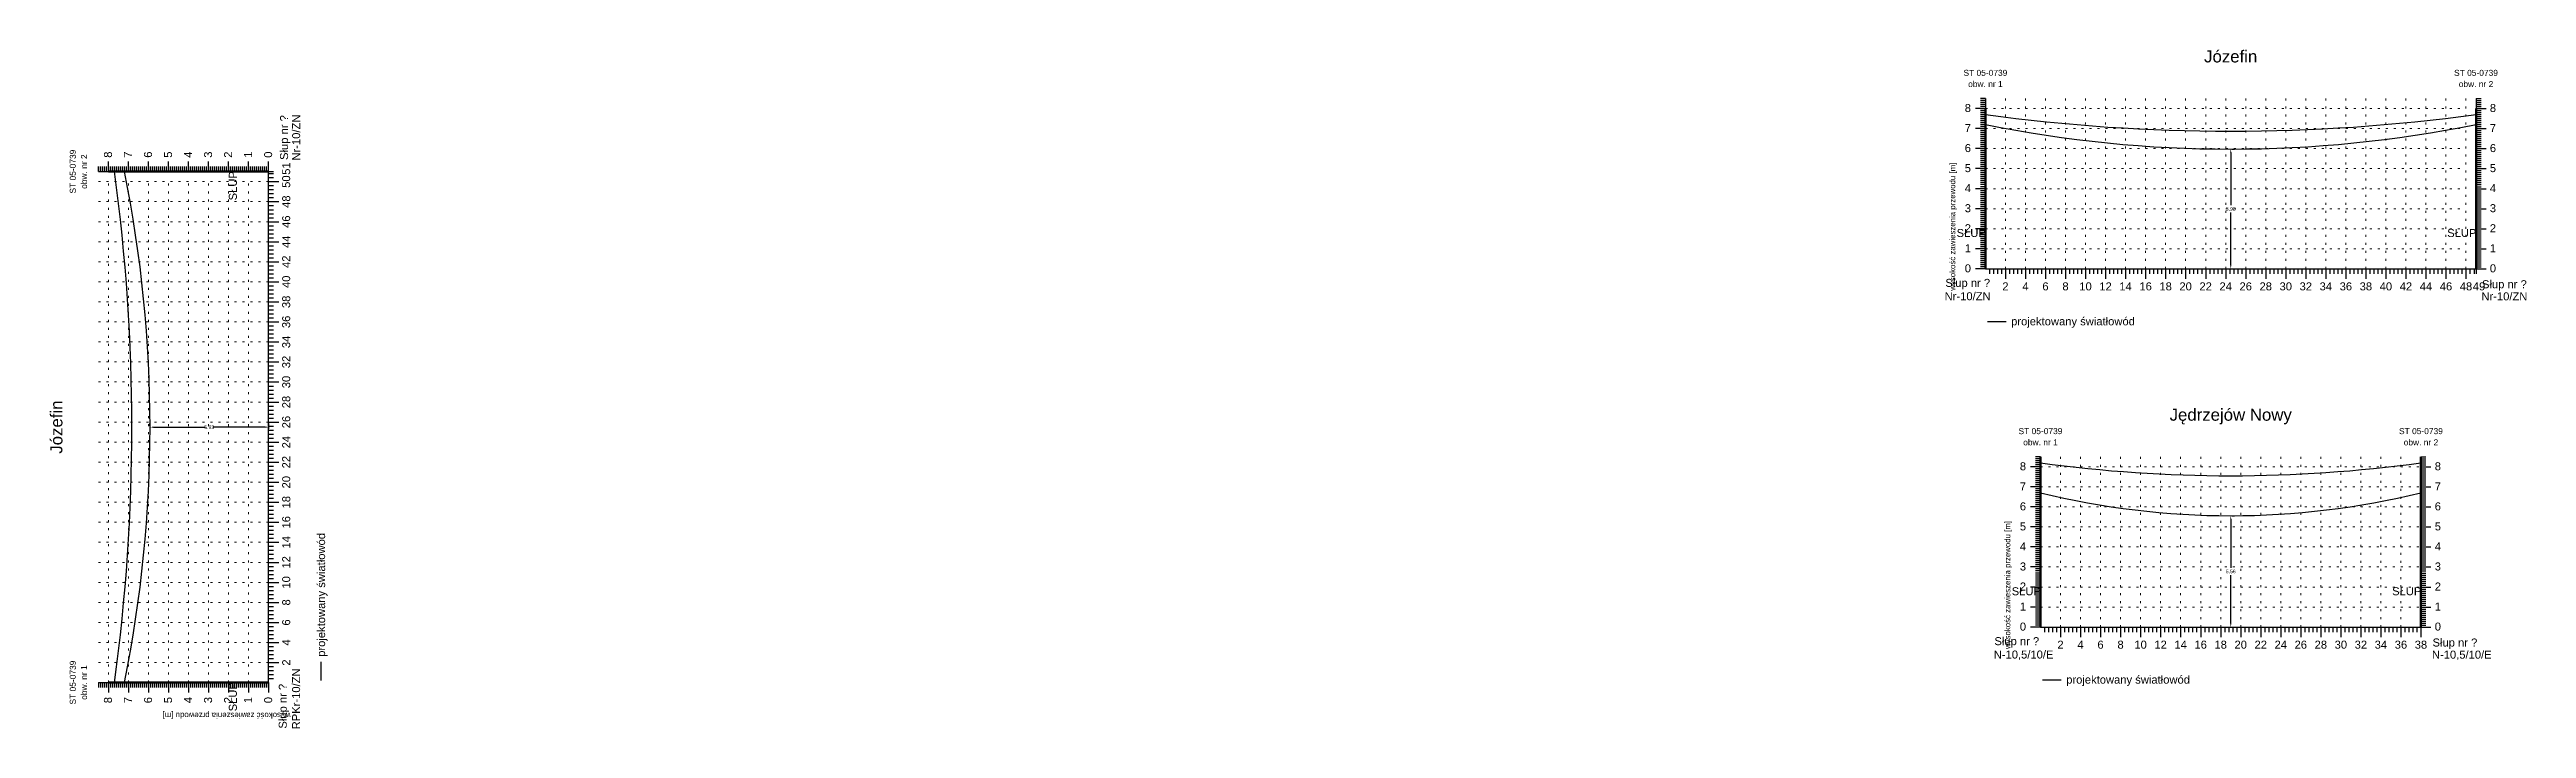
# Model space of a CAD drawing. Header units: inches. Extents: x -863 to 1426, y 1206 to 1480.
# Drawn here: x -476.3 to -352.6, y 1328.7 to 1362.6 of the extents above; entities that cross this region are included whole.
import ezdxf
from ezdxf.enums import TextEntityAlignment as Align

# ---------------------------------------------------------------- set-up
doc = ezdxf.new("R2010")
doc.units = ezdxf.units.IN
doc.header["$MEASUREMENT"] = 0
doc.linetypes.add('ACAD_ISO07W100', pattern=[3, 0, -3])
doc.layers.add('ramka', color=7, linetype='Continuous', plot=False)
doc.styles.get("Standard").update_dxf_attribs({"font": 'arial.ttf'})
doc.dimstyles.get("Standard").update_dxf_attribs({"dimtxt": 0.25, "dimasz": 0.18, "dimexe": 0.18, "dimexo": 0.0625, "dimgap": -0.09, "dimtad": 0, "dimtih": 1, "dimtoh": 1, "dimzin": 0, "dimdsep": 46, "dimtxsty": 'Standard', "dimcen": 0.09, "dimadec": 0, "dimazin": 0, "dimtfac": 1, "dimtofl": 0, "dimtmove": 0, "dimatfit": 3, "dimfxl": 1, "dimtolj": 1, "dimtzin": 0, "dimarcsym": 0})

msp = doc.modelspace()

# ---------------------------------------------------------------- texts
for s, height, p in [('Józefin', 0.6, (-367.352, 1361.971)), ('ST 05-0739', 0.3, (-379.602, 1361.301)), ('obw. nr 1', 0.3, (-379.602, 1360.741)), ('ST 05-0739', 0.3, (-355.102, 1361.301)), ('obw. nr 2', 0.3, (-355.102, 1360.741)), ('2', 0.4, (-378.602, 1350.595)), ('4', 0.4, (-377.602, 1350.595)), ('6', 0.4, (-376.602, 1350.595)), ('8', 0.4, (-375.602, 1350.595)), ('10', 0.4, (-374.602, 1350.595)), ('12', 0.4, (-373.602, 1350.595)), ('14', 0.4, (-372.602, 1350.595)), ('16', 0.4, (-371.602, 1350.595)), ('18', 0.4, (-370.602, 1350.595)), ('20', 0.4, (-369.602, 1350.595)), ('22', 0.4, (-368.602, 1350.595)), ('24', 0.4, (-367.602, 1350.595)), ('26', 0.4, (-366.602, 1350.595)), ('28', 0.4, (-365.602, 1350.595)), ('30', 0.4, (-364.602, 1350.595)), ('32', 0.4, (-363.602, 1350.595)), ('34', 0.4, (-362.602, 1350.595)), ('36', 0.4, (-361.602, 1350.595)), ('38', 0.4, (-360.602, 1350.595)), ('40', 0.4, (-359.602, 1350.595)), ('42', 0.4, (-358.602, 1350.595)), ('44', 0.4, (-357.602, 1350.595)), ('46', 0.4, (-356.602, 1350.595)), ('48', 0.4, (-355.602, 1350.595)), ('49', 0.4, (-354.952, 1350.595)), ('Jędrzejów Nowy', 0.6, (-367.352, 1344.091)), ('ST 05-0739', 0.3, (-376.852, 1343.421)), ('ST 05-0739', 0.3, (-357.852, 1343.421)), ('obw. nr 1', 0.3, (-376.852, 1342.861)), ('obw. nr 2', 0.3, (-357.852, 1342.861)), ('2', 0.4, (-375.852, 1332.715)), ('4', 0.4, (-374.852, 1332.715)), ('6', 0.4, (-373.852, 1332.715)), ('8', 0.4, (-372.852, 1332.715)), ('10', 0.4, (-371.852, 1332.715)), ('12', 0.4, (-370.852, 1332.715)), ('14', 0.4, (-369.852, 1332.715)), ('16', 0.4, (-368.852, 1332.715)), ('18', 0.4, (-367.852, 1332.715)), ('20', 0.4, (-366.852, 1332.715)), ('22', 0.4, (-365.852, 1332.715)), ('24', 0.4, (-364.852, 1332.715)), ('26', 0.4, (-363.852, 1332.715)), ('28', 0.4, (-362.852, 1332.715)), ('30', 0.4, (-361.852, 1332.715)), ('32', 0.4, (-360.852, 1332.715)), ('34', 0.4, (-359.852, 1332.715)), ('36', 0.4, (-358.852, 1332.715)), ('38', 0.4, (-357.852, 1332.715))]:
    msp.add_text(s, height=height).set_placement(p, align=Align.CENTER)
for s, p in [('8', (-380.322, 1359.497)), ('7', (-380.322, 1358.497)), ('6', (-380.322, 1357.497)), ('4', (-380.322, 1355.497)), ('5', (-380.322, 1356.497)), ('3', (-380.322, 1354.497)), ('2', (-380.322, 1353.497)), ('1', (-380.322, 1352.497)), ('0', (-380.322, 1351.497)), ('8', (-377.572, 1341.617)), ('7', (-377.572, 1340.617)), ('6', (-377.572, 1339.617)), ('5', (-377.572, 1338.617)), ('4', (-377.572, 1337.617)), ('3', (-377.572, 1336.617)), ('2', (-377.572, 1335.617)), ('1', (-377.572, 1334.617)), ('0', (-377.572, 1333.617))]:
    msp.add_text(s, height=0.4).set_placement(p, align=Align.RIGHT)
for s, p in [('8', (-354.412, 1359.497)), ('7', (-354.412, 1358.497)), ('6', (-354.412, 1357.497)), ('4', (-354.412, 1355.497)), ('5', (-354.412, 1356.497)), ('3', (-354.412, 1354.497)), ('2', (-354.412, 1353.497)), ('1', (-354.412, 1352.497)), ('Słup nr ?', (-381.604, 1350.769)), ('Słup nr ?', (-354.803, 1350.702)), ('0', (-354.412, 1351.497)), ('Nr-10/ZN', (-381.638, 1350.102)), ('Nr-10/ZN', (-354.834, 1350.097)), ('projektowany światłowód', (-378.317, 1348.851)), ('8', (-357.162, 1341.617)), ('7', (-357.162, 1340.617)), ('6', (-357.162, 1339.617)), ('5', (-357.162, 1338.617)), ('4', (-357.162, 1337.617)), ('3', (-357.162, 1336.617)), ('2', (-357.162, 1335.617)), ('1', (-357.162, 1334.617)), ('0', (-357.162, 1333.617)), ('N-10,5/10/E', (-379.186, 1332.222)), ('Słup nr ?', (-379.152, 1332.889)), ('N-10,5/10/E', (-357.303, 1332.217)), ('Słup nr ?', (-357.272, 1332.822)), ('projektowany światłowód', (-375.567, 1330.971))]:
    msp.add_text(s, height=0.4).set_placement(p)
for s, p in [('Słup nr ?', (-464.365, 1357.103)), ('Nr-10/ZN', (-463.76, 1357.072)), ('8', (-473.16, 1357.213)), ('7', (-472.16, 1357.213)), ('6', (-471.16, 1357.213)), ('5', (-470.16, 1357.213)), ('4', (-469.16, 1357.213)), ('3', (-468.16, 1357.213)), ('2', (-467.16, 1357.213)), ('1', (-466.16, 1357.213)), ('0', (-465.16, 1357.213)), ('projektowany światłowód', (-462.514, 1332.308)), ('RPKr-10/ZN', (-463.765, 1328.689)), ('Słup nr ?', (-464.432, 1328.723))]:
    msp.add_text(s, height=0.4, rotation=90).set_placement(p)
for s, height, p in [('ST 05-0739', 0.3, (-474.964, 1356.523)), ('obw. nr 2', 0.3, (-474.404, 1356.523)), ('51', 0.4, (-464.258, 1356.673)), ('50', 0.4, (-464.258, 1356.023)), ('48', 0.4, (-464.258, 1355.023)), ('46', 0.4, (-464.258, 1354.023)), ('44', 0.4, (-464.258, 1353.023)), ('42', 0.4, (-464.258, 1352.023)), ('40', 0.4, (-464.258, 1351.023)), ('38', 0.4, (-464.258, 1350.023)), ('36', 0.4, (-464.258, 1349.023)), ('34', 0.4, (-464.258, 1348.023)), ('32', 0.4, (-464.258, 1347.023)), ('30', 0.4, (-464.258, 1346.023)), ('Józefin', 0.6, (-475.634, 1343.773)), ('28', 0.4, (-464.258, 1345.023)), ('26', 0.4, (-464.258, 1344.023)), ('24', 0.4, (-464.258, 1343.023)), ('22', 0.4, (-464.258, 1342.023)), ('20', 0.4, (-464.258, 1341.023)), ('18', 0.4, (-464.258, 1340.023)), ('16', 0.4, (-464.258, 1339.023)), ('12', 0.4, (-464.258, 1337.023)), ('14', 0.4, (-464.258, 1338.023)), ('10', 0.4, (-464.258, 1336.023)), ('8', 0.4, (-464.258, 1335.023)), ('6', 0.4, (-464.258, 1334.023)), ('4', 0.4, (-464.258, 1333.023)), ('ST 05-0739', 0.3, (-474.964, 1331.023)), ('obw. nr 1', 0.3, (-474.404, 1331.023)), ('2', 0.4, (-464.258, 1332.023))]:
    msp.add_text(s, height=height, rotation=90).set_placement(p, align=Align.CENTER)
for s, p in [('8', (-473.16, 1330.303)), ('7', (-472.16, 1330.303)), ('6', (-471.16, 1330.303)), ('5', (-470.16, 1330.303)), ('4', (-469.16, 1330.303)), ('3', (-468.16, 1330.303)), ('2', (-467.16, 1330.303)), ('1', (-466.16, 1330.303)), ('0', (-465.16, 1330.303))]:
    msp.add_text(s, height=0.4, rotation=90).set_placement(p, align=Align.RIGHT)
at = {"attachment_point": 5}
for s, insert, char_height, width, rotation in [('wysokość zawieszenia przewodu [m]', (-381.205, 1353.773), 0.28, 9.28, 90), ('SŁUP', (-467.12, 1355.815), 0.4, 1.537, 90), ('wysokość zawieszenia przewodu [m]', (-378.455, 1335.893), 0.28, 9.28, 90), ('SŁUP', (-467.12, 1330.315), 0.4, 1.537, 90), ('wysokość zawieszenia przewodu [m]', (-467.436, 1329.42), 0.28, 9.28, 180)]:
    msp.add_mtext(s, dxfattribs=dict(at, insert=insert, char_height=char_height, width=width, rotation=rotation))
at = {"char_height": 0.4, "width": 1.537, "attachment_point": 5}
for insert in [(-380.31, 1353.457), (-355.81, 1353.457), (-377.56, 1335.577), (-358.56, 1335.577)]:
    msp.add_mtext('SŁUP', dxfattribs=dict(at, insert=insert))

# ---------------------------------------------------------------- blocks, each defined once
blk = doc.blocks.new('*D5')
at = {"color": 0, "lineweight": -2}
for p, q in [((-471.26, 1343.83), (-471.26, 1343.95)), ((-471.08, 1343.77), (-468.48, 1343.77)), ((-465.51, 1343.77), (-468.12, 1343.77)), ((-465.33, 1343.68), (-465.33, 1343.95))]:
    blk.add_line(p, q, dxfattribs=at)
at = {"color": 0}
for points in [[(-471.08, 1343.8), (-471.08, 1343.74), (-471.26, 1343.77)], [(-465.51, 1343.8), (-465.51, 1343.74), (-465.33, 1343.77)]]:
    blk.add_solid(points, dxfattribs=at)
at = {"layer": 'Defpoints', "color": 0}
for p in [(-471.26, 1343.76), (-465.33, 1343.77), (-465.33, 1343.61)]:
    blk.add_point(p, dxfattribs=at)
at = {"color": 0, "lineweight": 25, "insert": (-468.3, 1343.77), "char_height": 0.18, "attachment_point": 5}
blk.add_mtext('\\A1;5.93', dxfattribs=at)
blk = doc.blocks.new('*D6')
at = {"color": 0, "lineweight": -2}
for p, q in [((-367.35, 1357.47), (-367.35, 1354.84)), ((-367.3, 1357.65), (-367.17, 1357.65)), ((-367.35, 1351.85), (-367.35, 1354.48)), ((-367.45, 1351.67), (-367.17, 1351.67))]:
    blk.add_line(p, q, dxfattribs=at)
at = {"color": 0}
for points in [[(-367.32, 1357.47), (-367.38, 1357.47), (-367.35, 1357.65)], [(-367.32, 1351.85), (-367.38, 1351.85), (-367.35, 1351.67)]]:
    blk.add_solid(points, dxfattribs=at)
at = {"layer": 'Defpoints', "color": 0}
for p in [(-367.36, 1357.65), (-367.51, 1351.67), (-367.35, 1351.67)]:
    blk.add_point(p, dxfattribs=at)
at = {"color": 0, "lineweight": 25, "insert": (-367.35, 1354.66), "char_height": 0.18, "attachment_point": 5}
blk.add_mtext('\\A1;5.98', dxfattribs=at)
blk = doc.blocks.new('*D7')
at = {"color": 0, "lineweight": -2}
for p, q in [((-367.35, 1339.17), (-367.35, 1336.75)), ((-367.3, 1339.35), (-367.17, 1339.35)), ((-367.35, 1333.97), (-367.35, 1336.39)), ((-367.45, 1333.79), (-367.17, 1333.79))]:
    blk.add_line(p, q, dxfattribs=at)
at = {"color": 0}
for points in [[(-367.32, 1339.17), (-367.38, 1339.17), (-367.35, 1339.35)], [(-367.32, 1333.97), (-367.38, 1333.97), (-367.35, 1333.79)]]:
    blk.add_solid(points, dxfattribs=at)
at = {"layer": 'Defpoints', "color": 0}
for p in [(-367.36, 1339.35), (-367.51, 1333.79), (-367.35, 1333.79)]:
    blk.add_point(p, dxfattribs=at)
at = {"color": 0, "lineweight": 25, "insert": (-367.35, 1336.57), "char_height": 0.18, "attachment_point": 5}
blk.add_mtext('\\A1;5.56', dxfattribs=at)

# ---------------------------------------------------------------- dimensions: what is measured, and where the dimension line sits
at = {"lineweight": 25}
for base, p1, p2, angle, text, picture, middle in [((-367.352, 1351.671), (-367.36, 1357.647), (-367.51, 1351.671), 90, '5.98', '*D6', (-367.352, 1354.659)), ((-465.334, 1343.773), (-471.259, 1343.765), (-465.334, 1343.615), 180, '5.93', '*D5', (-468.297, 1343.773)), ((-367.352, 1333.791), (-367.36, 1339.351), (-367.51, 1333.791), 90, '5.56', '*D7', (-367.352, 1336.571))]:
    dim = msp.add_linear_dim(base=base, p1=p1, p2=p2, angle=angle, text=text, dimstyle='Standard', dxfattribs=at)
    dim.commit()
    dim.dimension.update_dxf_attribs({"geometry": picture, "text_midpoint": middle})

# ---------------------------------------------------------------- linework, layer by layer
for p, q in [((-379.602, 1359.671), (-380.102, 1359.671)), ((-379.602, 1360.171), (-379.852, 1360.171)), ((-379.602, 1360.071), (-379.852, 1360.071)), ((-379.602, 1359.971), (-379.852, 1359.971)), ((-379.602, 1359.871), (-379.852, 1359.871)), ((-379.602, 1359.771), (-379.852, 1359.771)), ((-379.602, 1359.571), (-379.852, 1359.571)), ((-379.602, 1359.471), (-379.852, 1359.471)), ((-379.602, 1360.171), (-379.602, 1351.671)), ((-355.102, 1360.171), (-355.102, 1351.671)), ((-355.102, 1360.171), (-354.852, 1360.171)), ((-355.102, 1360.071), (-354.852, 1360.071)), ((-355.102, 1359.971), (-354.852, 1359.971)), ((-355.102, 1359.871), (-354.852, 1359.871)), ((-355.102, 1359.771), (-354.852, 1359.771)), ((-355.102, 1359.671), (-354.602, 1359.671)), ((-355.102, 1359.571), (-354.852, 1359.571)), ((-355.102, 1359.471), (-354.852, 1359.471)), ((-379.602, 1358.671), (-380.102, 1358.671)), ((-379.602, 1359.371), (-379.852, 1359.371)), ((-379.602, 1359.271), (-379.852, 1359.271)), ((-379.602, 1359.171), (-379.852, 1359.171)), ((-379.602, 1359.071), (-379.852, 1359.071)), ((-379.602, 1358.971), (-379.852, 1358.971)), ((-379.602, 1358.871), (-379.852, 1358.871)), ((-379.602, 1358.771), (-379.852, 1358.771)), ((-379.602, 1358.571), (-379.852, 1358.571)), ((-379.602, 1358.471), (-379.852, 1358.471)), ((-379.602, 1358.371), (-379.852, 1358.371)), ((-379.602, 1358.271), (-379.852, 1358.271)), ((-379.602, 1358.171), (-379.852, 1358.171)), ((-355.102, 1359.371), (-354.852, 1359.371)), ((-355.102, 1359.271), (-354.852, 1359.271)), ((-355.102, 1359.171), (-354.852, 1359.171)), ((-355.102, 1359.071), (-354.852, 1359.071)), ((-355.102, 1358.971), (-354.852, 1358.971)), ((-355.102, 1358.871), (-354.852, 1358.871)), ((-355.102, 1358.771), (-354.852, 1358.771)), ((-355.102, 1358.671), (-354.602, 1358.671)), ((-355.102, 1358.571), (-354.852, 1358.571)), ((-355.102, 1358.471), (-354.852, 1358.471)), ((-355.102, 1358.371), (-354.852, 1358.371)), ((-355.102, 1358.271), (-354.852, 1358.271)), ((-355.102, 1358.171), (-354.852, 1358.171)), ((-473.334, 1356.523), (-473.334, 1357.023)), ((-472.334, 1356.523), (-472.334, 1357.023)), ((-471.334, 1356.523), (-471.334, 1357.023)), ((-470.334, 1356.523), (-470.334, 1357.023)), ((-469.334, 1356.523), (-469.334, 1357.023)), ((-468.334, 1356.523), (-468.334, 1357.023)), ((-467.334, 1356.523), (-467.334, 1357.023)), ((-466.334, 1356.523), (-466.334, 1357.023)), ((-465.334, 1356.523), (-465.334, 1357.023)), ((-379.602, 1357.671), (-380.102, 1357.671)), ((-379.602, 1358.071), (-379.852, 1358.071)), ((-379.602, 1357.971), (-379.852, 1357.971)), ((-379.602, 1357.871), (-379.852, 1357.871)), ((-379.602, 1357.771), (-379.852, 1357.771)), ((-379.602, 1357.571), (-379.852, 1357.571)), ((-379.602, 1357.471), (-379.852, 1357.471)), ((-379.602, 1357.371), (-379.852, 1357.371)), ((-379.602, 1357.271), (-379.852, 1357.271)), ((-379.602, 1357.171), (-379.852, 1357.171)), ((-379.602, 1357.071), (-379.852, 1357.071)), ((-379.602, 1356.971), (-379.852, 1356.971)), ((-355.102, 1358.071), (-354.852, 1358.071)), ((-355.102, 1357.971), (-354.852, 1357.971)), ((-355.102, 1357.871), (-354.852, 1357.871)), ((-355.102, 1357.771), (-354.852, 1357.771)), ((-355.102, 1357.671), (-354.602, 1357.671)), ((-355.102, 1357.571), (-354.852, 1357.571)), ((-355.102, 1357.471), (-354.852, 1357.471)), ((-355.102, 1357.371), (-354.852, 1357.371)), ((-355.102, 1357.271), (-354.852, 1357.271)), ((-355.102, 1357.171), (-354.852, 1357.171)), ((-355.102, 1357.071), (-354.852, 1357.071)), ((-355.102, 1356.971), (-354.852, 1356.971)), ((-473.834, 1356.523), (-473.834, 1356.773)), ((-473.834, 1356.523), (-465.334, 1356.523)), ((-473.734, 1356.523), (-473.734, 1356.773)), ((-473.634, 1356.523), (-473.634, 1356.773)), ((-473.534, 1356.523), (-473.534, 1356.773)), ((-473.434, 1356.523), (-473.434, 1356.773)), ((-473.234, 1356.523), (-473.234, 1356.773)), ((-473.134, 1356.523), (-473.134, 1356.773)), ((-473.034, 1356.523), (-473.034, 1356.773)), ((-472.934, 1356.523), (-472.934, 1356.773)), ((-472.834, 1356.523), (-472.834, 1356.773)), ((-472.734, 1356.523), (-472.734, 1356.773)), ((-472.634, 1356.523), (-472.634, 1356.773)), ((-472.534, 1356.523), (-472.534, 1356.773)), ((-472.434, 1356.523), (-472.434, 1356.773)), ((-472.234, 1356.523), (-472.234, 1356.773)), ((-472.134, 1356.523), (-472.134, 1356.773)), ((-472.034, 1356.523), (-472.034, 1356.773)), ((-471.934, 1356.523), (-471.934, 1356.773)), ((-471.834, 1356.523), (-471.834, 1356.773)), ((-471.734, 1356.523), (-471.734, 1356.773)), ((-471.634, 1356.523), (-471.634, 1356.773)), ((-471.534, 1356.523), (-471.534, 1356.773)), ((-471.434, 1356.523), (-471.434, 1356.773)), ((-471.234, 1356.523), (-471.234, 1356.773)), ((-471.134, 1356.523), (-471.134, 1356.773)), ((-471.034, 1356.523), (-471.034, 1356.773)), ((-470.934, 1356.523), (-470.934, 1356.773)), ((-470.834, 1356.523), (-470.834, 1356.773)), ((-470.734, 1356.523), (-470.734, 1356.773)), ((-470.634, 1356.523), (-470.634, 1356.773)), ((-470.534, 1356.523), (-470.534, 1356.773)), ((-470.434, 1356.523), (-470.434, 1356.773)), ((-470.234, 1356.523), (-470.234, 1356.773)), ((-470.134, 1356.523), (-470.134, 1356.773)), ((-470.034, 1356.523), (-470.034, 1356.773)), ((-469.934, 1356.523), (-469.934, 1356.773)), ((-469.834, 1356.523), (-469.834, 1356.773)), ((-469.734, 1356.523), (-469.734, 1356.773)), ((-469.634, 1356.523), (-469.634, 1356.773)), ((-469.534, 1356.523), (-469.534, 1356.773)), ((-469.434, 1356.523), (-469.434, 1356.773)), ((-469.234, 1356.523), (-469.234, 1356.773)), ((-469.134, 1356.523), (-469.134, 1356.773)), ((-469.034, 1356.523), (-469.034, 1356.773)), ((-468.934, 1356.523), (-468.934, 1356.773)), ((-468.834, 1356.523), (-468.834, 1356.773)), ((-468.734, 1356.523), (-468.734, 1356.773)), ((-468.634, 1356.523), (-468.634, 1356.773)), ((-468.534, 1356.523), (-468.534, 1356.773)), ((-468.434, 1356.523), (-468.434, 1356.773)), ((-468.234, 1356.523), (-468.234, 1356.773)), ((-468.134, 1356.523), (-468.134, 1356.773)), ((-468.034, 1356.523), (-468.034, 1356.773)), ((-467.934, 1356.523), (-467.934, 1356.773)), ((-467.834, 1356.523), (-467.834, 1356.773)), ((-467.734, 1356.523), (-467.734, 1356.773)), ((-467.634, 1356.523), (-467.634, 1356.773)), ((-467.534, 1356.523), (-467.534, 1356.773)), ((-467.434, 1356.523), (-467.434, 1356.773)), ((-467.234, 1356.523), (-467.234, 1356.773)), ((-467.134, 1356.523), (-467.134, 1356.773)), ((-467.034, 1356.523), (-467.034, 1356.773)), ((-466.934, 1356.523), (-466.934, 1356.773)), ((-466.834, 1356.523), (-466.834, 1356.773)), ((-466.734, 1356.523), (-466.734, 1356.773)), ((-466.634, 1356.523), (-466.634, 1356.773)), ((-466.534, 1356.523), (-466.534, 1356.773)), ((-466.434, 1356.523), (-466.434, 1356.773)), ((-466.234, 1356.523), (-466.234, 1356.773)), ((-466.134, 1356.523), (-466.134, 1356.773)), ((-466.034, 1356.523), (-466.034, 1356.773)), ((-465.934, 1356.523), (-465.934, 1356.773)), ((-465.834, 1356.523), (-465.834, 1356.773)), ((-465.734, 1356.523), (-465.734, 1356.773)), ((-465.634, 1356.523), (-465.634, 1356.773)), ((-465.534, 1356.523), (-465.534, 1356.773)), ((-465.434, 1356.523), (-465.434, 1356.773)), ((-465.334, 1331.023), (-465.334, 1356.523)), ((-465.334, 1356.523), (-465.084, 1356.523)), ((-465.334, 1356.423), (-465.084, 1356.423)), ((-465.334, 1356.223), (-465.084, 1356.223)), ((-465.334, 1356.023), (-464.834, 1356.023)), ((-465.334, 1355.823), (-465.084, 1355.823)), ((-379.602, 1356.671), (-380.102, 1356.671)), ((-379.602, 1356.871), (-379.852, 1356.871)), ((-379.602, 1356.771), (-379.852, 1356.771)), ((-379.602, 1356.571), (-379.852, 1356.571)), ((-379.602, 1356.471), (-379.852, 1356.471)), ((-379.602, 1356.371), (-379.852, 1356.371)), ((-379.602, 1356.271), (-379.852, 1356.271)), ((-379.602, 1356.171), (-379.852, 1356.171)), ((-379.602, 1356.071), (-379.852, 1356.071)), ((-379.602, 1355.971), (-379.852, 1355.971)), ((-379.602, 1355.871), (-379.852, 1355.871)), ((-379.602, 1355.771), (-379.852, 1355.771)), ((-355.102, 1356.871), (-354.852, 1356.871)), ((-355.102, 1356.771), (-354.852, 1356.771)), ((-355.102, 1356.671), (-354.602, 1356.671)), ((-355.102, 1356.571), (-354.852, 1356.571)), ((-355.102, 1356.471), (-354.852, 1356.471)), ((-355.102, 1356.371), (-354.852, 1356.371)), ((-355.102, 1356.271), (-354.852, 1356.271)), ((-355.102, 1356.171), (-354.852, 1356.171)), ((-355.102, 1356.071), (-354.852, 1356.071)), ((-355.102, 1355.971), (-354.852, 1355.971)), ((-355.102, 1355.871), (-354.852, 1355.871)), ((-355.102, 1355.771), (-354.852, 1355.771)), ((-465.334, 1355.623), (-465.084, 1355.623)), ((-465.334, 1355.423), (-465.084, 1355.423)), ((-465.334, 1355.223), (-465.084, 1355.223)), ((-465.334, 1355.023), (-464.834, 1355.023)), ((-465.334, 1354.823), (-465.084, 1354.823)), ((-465.334, 1354.623), (-465.084, 1354.623)), ((-379.602, 1355.671), (-380.102, 1355.671)), ((-379.602, 1354.671), (-380.102, 1354.671)), ((-379.602, 1355.571), (-379.852, 1355.571)), ((-379.602, 1355.471), (-379.852, 1355.471)), ((-379.602, 1355.371), (-379.852, 1355.371)), ((-379.602, 1355.271), (-379.852, 1355.271)), ((-379.602, 1355.171), (-379.852, 1355.171)), ((-379.602, 1355.071), (-379.852, 1355.071)), ((-379.602, 1354.971), (-379.852, 1354.971)), ((-379.602, 1354.871), (-379.852, 1354.871)), ((-379.602, 1354.771), (-379.852, 1354.771)), ((-379.602, 1354.571), (-379.852, 1354.571)), ((-379.602, 1354.471), (-379.852, 1354.471)), ((-355.102, 1355.671), (-354.602, 1355.671)), ((-355.102, 1355.571), (-354.852, 1355.571)), ((-355.102, 1355.471), (-354.852, 1355.471)), ((-355.102, 1355.371), (-354.852, 1355.371)), ((-355.102, 1355.271), (-354.852, 1355.271)), ((-355.102, 1355.171), (-354.852, 1355.171)), ((-355.102, 1355.071), (-354.852, 1355.071)), ((-355.102, 1354.971), (-354.852, 1354.971)), ((-355.102, 1354.871), (-354.852, 1354.871)), ((-355.102, 1354.771), (-354.852, 1354.771)), ((-355.102, 1354.671), (-354.602, 1354.671)), ((-355.102, 1354.571), (-354.852, 1354.571)), ((-355.102, 1354.471), (-354.852, 1354.471)), ((-465.334, 1354.423), (-465.084, 1354.423)), ((-465.334, 1354.223), (-465.084, 1354.223)), ((-465.334, 1354.023), (-464.834, 1354.023)), ((-465.334, 1353.823), (-465.084, 1353.823)), ((-465.334, 1353.623), (-465.084, 1353.623)), ((-465.334, 1353.423), (-465.084, 1353.423)), ((-465.334, 1353.223), (-465.084, 1353.223)), ((-379.602, 1353.671), (-380.102, 1353.671)), ((-379.602, 1354.371), (-379.852, 1354.371)), ((-379.602, 1354.271), (-379.852, 1354.271)), ((-379.602, 1354.171), (-379.852, 1354.171)), ((-379.602, 1354.071), (-379.852, 1354.071)), ((-379.602, 1353.971), (-379.852, 1353.971)), ((-379.602, 1353.871), (-379.852, 1353.871)), ((-379.602, 1353.771), (-379.852, 1353.771)), ((-379.602, 1353.571), (-379.852, 1353.571)), ((-379.602, 1353.471), (-379.852, 1353.471)), ((-379.602, 1353.371), (-379.852, 1353.371)), ((-379.602, 1353.271), (-379.852, 1353.271)), ((-355.102, 1354.371), (-354.852, 1354.371)), ((-355.102, 1354.271), (-354.852, 1354.271)), ((-355.102, 1354.171), (-354.852, 1354.171)), ((-355.102, 1354.071), (-354.852, 1354.071)), ((-355.102, 1353.971), (-354.852, 1353.971)), ((-355.102, 1353.871), (-354.852, 1353.871)), ((-355.102, 1353.771), (-354.852, 1353.771)), ((-355.102, 1353.671), (-354.602, 1353.671)), ((-355.102, 1353.571), (-354.852, 1353.571)), ((-355.102, 1353.471), (-354.852, 1353.471)), ((-355.102, 1353.371), (-354.852, 1353.371)), ((-355.102, 1353.271), (-354.852, 1353.271)), ((-465.334, 1353.023), (-464.834, 1353.023)), ((-465.334, 1352.823), (-465.084, 1352.823)), ((-465.334, 1352.623), (-465.084, 1352.623)), ((-465.334, 1352.423), (-465.084, 1352.423)), ((-465.334, 1352.223), (-465.084, 1352.223)), ((-465.334, 1352.023), (-464.834, 1352.023)), ((-379.602, 1352.671), (-380.102, 1352.671)), ((-379.602, 1353.171), (-379.852, 1353.171)), ((-379.602, 1353.071), (-379.852, 1353.071)), ((-379.602, 1352.971), (-379.852, 1352.971)), ((-379.602, 1352.871), (-379.852, 1352.871)), ((-379.602, 1352.771), (-379.852, 1352.771)), ((-379.602, 1352.571), (-379.852, 1352.571)), ((-379.602, 1352.471), (-379.852, 1352.471)), ((-379.602, 1352.371), (-379.852, 1352.371)), ((-379.602, 1352.271), (-379.852, 1352.271)), ((-379.602, 1352.171), (-379.852, 1352.171)), ((-379.602, 1352.071), (-379.852, 1352.071)), ((-355.102, 1353.171), (-354.852, 1353.171)), ((-355.102, 1353.071), (-354.852, 1353.071)), ((-355.102, 1352.971), (-354.852, 1352.971)), ((-355.102, 1352.871), (-354.852, 1352.871)), ((-355.102, 1352.771), (-354.852, 1352.771)), ((-355.102, 1352.671), (-354.602, 1352.671)), ((-355.102, 1352.571), (-354.852, 1352.571)), ((-355.102, 1352.471), (-354.852, 1352.471)), ((-355.102, 1352.371), (-354.852, 1352.371)), ((-355.102, 1352.271), (-354.852, 1352.271)), ((-355.102, 1352.171), (-354.852, 1352.171)), ((-355.102, 1352.071), (-354.852, 1352.071)), ((-465.334, 1351.823), (-465.084, 1351.823)), ((-465.334, 1351.623), (-465.084, 1351.623)), ((-465.334, 1351.423), (-465.084, 1351.423)), ((-465.334, 1351.223), (-465.084, 1351.223)), ((-465.334, 1351.023), (-464.834, 1351.023)), ((-465.334, 1350.823), (-465.084, 1350.823)), ((-379.602, 1351.671), (-380.102, 1351.671)), ((-379.602, 1351.971), (-379.852, 1351.971)), ((-379.602, 1351.871), (-379.852, 1351.871)), ((-379.602, 1351.771), (-379.852, 1351.771)), ((-379.602, 1351.671), (-355.102, 1351.671)), ((-379.402, 1351.671), (-379.402, 1351.421)), ((-379.202, 1351.671), (-379.202, 1351.421)), ((-379.002, 1351.671), (-379.002, 1351.421)), ((-378.802, 1351.671), (-378.802, 1351.421)), ((-378.602, 1351.671), (-378.602, 1351.171)), ((-378.402, 1351.671), (-378.402, 1351.421)), ((-378.202, 1351.671), (-378.202, 1351.421)), ((-378.002, 1351.671), (-378.002, 1351.421)), ((-377.802, 1351.671), (-377.802, 1351.421)), ((-377.602, 1351.671), (-377.602, 1351.171)), ((-377.402, 1351.671), (-377.402, 1351.421)), ((-377.202, 1351.671), (-377.202, 1351.421)), ((-377.002, 1351.671), (-377.002, 1351.421)), ((-376.802, 1351.671), (-376.802, 1351.421)), ((-376.602, 1351.671), (-376.602, 1351.171)), ((-376.402, 1351.671), (-376.402, 1351.421)), ((-376.202, 1351.671), (-376.202, 1351.421)), ((-376.002, 1351.671), (-376.002, 1351.421)), ((-375.802, 1351.671), (-375.802, 1351.421)), ((-375.602, 1351.671), (-375.602, 1351.171)), ((-375.402, 1351.671), (-375.402, 1351.421)), ((-375.202, 1351.671), (-375.202, 1351.421)), ((-375.002, 1351.671), (-375.002, 1351.421)), ((-374.802, 1351.671), (-374.802, 1351.421)), ((-374.602, 1351.671), (-374.602, 1351.171)), ((-374.402, 1351.671), (-374.402, 1351.421)), ((-374.202, 1351.671), (-374.202, 1351.421)), ((-374.002, 1351.671), (-374.002, 1351.421)), ((-373.802, 1351.671), (-373.802, 1351.421)), ((-373.602, 1351.671), (-373.602, 1351.171)), ((-373.402, 1351.671), (-373.402, 1351.421)), ((-373.202, 1351.671), (-373.202, 1351.421)), ((-373.002, 1351.671), (-373.002, 1351.421)), ((-372.802, 1351.671), (-372.802, 1351.421)), ((-372.602, 1351.671), (-372.602, 1351.171)), ((-372.402, 1351.671), (-372.402, 1351.421)), ((-372.202, 1351.671), (-372.202, 1351.421)), ((-372.002, 1351.671), (-372.002, 1351.421)), ((-371.802, 1351.671), (-371.802, 1351.421)), ((-371.602, 1351.671), (-371.602, 1351.171)), ((-371.402, 1351.671), (-371.402, 1351.421)), ((-371.202, 1351.671), (-371.202, 1351.421)), ((-371.002, 1351.671), (-371.002, 1351.421)), ((-370.802, 1351.671), (-370.802, 1351.421)), ((-370.602, 1351.671), (-370.602, 1351.171)), ((-370.402, 1351.671), (-370.402, 1351.421)), ((-370.202, 1351.671), (-370.202, 1351.421)), ((-370.002, 1351.671), (-370.002, 1351.421)), ((-369.802, 1351.671), (-369.802, 1351.421)), ((-369.602, 1351.671), (-369.602, 1351.171)), ((-369.402, 1351.671), (-369.402, 1351.421)), ((-369.202, 1351.671), (-369.202, 1351.421)), ((-369.002, 1351.671), (-369.002, 1351.421)), ((-368.802, 1351.671), (-368.802, 1351.421)), ((-368.602, 1351.671), (-368.602, 1351.171)), ((-368.402, 1351.671), (-368.402, 1351.421)), ((-368.202, 1351.671), (-368.202, 1351.421)), ((-368.002, 1351.671), (-368.002, 1351.421)), ((-367.802, 1351.671), (-367.802, 1351.421)), ((-367.602, 1351.671), (-367.602, 1351.171)), ((-367.402, 1351.671), (-367.402, 1351.421)), ((-367.202, 1351.671), (-367.202, 1351.421)), ((-367.002, 1351.671), (-367.002, 1351.421)), ((-366.802, 1351.671), (-366.802, 1351.421)), ((-366.602, 1351.671), (-366.602, 1351.171)), ((-366.402, 1351.671), (-366.402, 1351.421)), ((-366.202, 1351.671), (-366.202, 1351.421)), ((-366.002, 1351.671), (-366.002, 1351.421)), ((-365.802, 1351.671), (-365.802, 1351.421)), ((-365.602, 1351.671), (-365.602, 1351.171)), ((-365.402, 1351.671), (-365.402, 1351.421)), ((-365.202, 1351.671), (-365.202, 1351.421)), ((-365.002, 1351.671), (-365.002, 1351.421)), ((-364.802, 1351.671), (-364.802, 1351.421)), ((-364.602, 1351.671), (-364.602, 1351.171)), ((-364.402, 1351.671), (-364.402, 1351.421)), ((-364.202, 1351.671), (-364.202, 1351.421)), ((-364.002, 1351.671), (-364.002, 1351.421)), ((-363.802, 1351.671), (-363.802, 1351.421)), ((-363.602, 1351.671), (-363.602, 1351.171)), ((-363.402, 1351.671), (-363.402, 1351.421)), ((-363.202, 1351.671), (-363.202, 1351.421)), ((-363.002, 1351.671), (-363.002, 1351.421)), ((-362.802, 1351.671), (-362.802, 1351.421)), ((-362.602, 1351.671), (-362.602, 1351.171)), ((-362.402, 1351.671), (-362.402, 1351.421)), ((-362.202, 1351.671), (-362.202, 1351.421)), ((-362.002, 1351.671), (-362.002, 1351.421)), ((-361.802, 1351.671), (-361.802, 1351.421)), ((-361.602, 1351.671), (-361.602, 1351.171)), ((-361.402, 1351.671), (-361.402, 1351.421)), ((-361.202, 1351.671), (-361.202, 1351.421)), ((-361.002, 1351.671), (-361.002, 1351.421)), ((-360.802, 1351.671), (-360.802, 1351.421)), ((-360.602, 1351.671), (-360.602, 1351.171)), ((-360.402, 1351.671), (-360.402, 1351.421)), ((-360.202, 1351.671), (-360.202, 1351.421)), ((-360.002, 1351.671), (-360.002, 1351.421)), ((-359.802, 1351.671), (-359.802, 1351.421)), ((-359.602, 1351.671), (-359.602, 1351.171)), ((-359.402, 1351.671), (-359.402, 1351.421)), ((-359.202, 1351.671), (-359.202, 1351.421)), ((-359.002, 1351.671), (-359.002, 1351.421)), ((-358.802, 1351.671), (-358.802, 1351.421)), ((-358.602, 1351.671), (-358.602, 1351.171)), ((-358.402, 1351.671), (-358.402, 1351.421)), ((-358.202, 1351.671), (-358.202, 1351.421)), ((-358.002, 1351.671), (-358.002, 1351.421)), ((-357.802, 1351.671), (-357.802, 1351.421)), ((-357.602, 1351.671), (-357.602, 1351.171)), ((-357.402, 1351.671), (-357.402, 1351.421)), ((-357.202, 1351.671), (-357.202, 1351.421)), ((-357.002, 1351.671), (-357.002, 1351.421)), ((-356.802, 1351.671), (-356.802, 1351.421)), ((-356.602, 1351.671), (-356.602, 1351.171)), ((-356.402, 1351.671), (-356.402, 1351.421)), ((-356.202, 1351.671), (-356.202, 1351.421)), ((-356.002, 1351.671), (-356.002, 1351.421)), ((-355.802, 1351.671), (-355.802, 1351.421)), ((-355.602, 1351.671), (-355.602, 1351.171)), ((-355.402, 1351.671), (-355.402, 1351.421)), ((-355.202, 1351.671), (-355.202, 1351.421)), ((-355.102, 1351.971), (-354.852, 1351.971)), ((-355.102, 1351.871), (-354.852, 1351.871)), ((-355.102, 1351.771), (-354.852, 1351.771)), ((-355.102, 1351.671), (-354.602, 1351.671)), ((-355.102, 1351.671), (-355.102, 1351.421)), ((-465.334, 1350.623), (-465.084, 1350.623)), ((-465.334, 1350.423), (-465.084, 1350.423)), ((-465.334, 1350.223), (-465.084, 1350.223)), ((-465.334, 1350.023), (-464.834, 1350.023)), ((-465.334, 1349.823), (-465.084, 1349.823)), ((-465.334, 1349.623), (-465.084, 1349.623)), ((-465.334, 1349.423), (-465.084, 1349.423)), ((-465.334, 1349.223), (-465.084, 1349.223)), ((-465.334, 1349.023), (-464.834, 1349.023)), ((-465.334, 1348.823), (-465.084, 1348.823)), ((-465.334, 1348.623), (-465.084, 1348.623)), ((-465.334, 1348.423), (-465.084, 1348.423)), ((-465.334, 1348.223), (-465.084, 1348.223)), ((-465.334, 1348.023), (-464.834, 1348.023)), ((-465.334, 1347.823), (-465.084, 1347.823)), ((-465.334, 1347.623), (-465.084, 1347.623)), ((-465.334, 1347.423), (-465.084, 1347.423)), ((-465.334, 1347.223), (-465.084, 1347.223)), ((-465.334, 1347.023), (-464.834, 1347.023)), ((-465.334, 1346.823), (-465.084, 1346.823)), ((-465.334, 1346.623), (-465.084, 1346.623)), ((-465.334, 1346.423), (-465.084, 1346.423)), ((-465.334, 1346.223), (-465.084, 1346.223)), ((-465.334, 1346.023), (-464.834, 1346.023)), ((-465.334, 1345.823), (-465.084, 1345.823)), ((-465.334, 1345.623), (-465.084, 1345.623)), ((-465.334, 1345.423), (-465.084, 1345.423)), ((-465.334, 1345.223), (-465.084, 1345.223)), ((-465.334, 1345.023), (-464.834, 1345.023)), ((-465.334, 1344.823), (-465.084, 1344.823)), ((-465.334, 1344.623), (-465.084, 1344.623)), ((-465.334, 1344.423), (-465.084, 1344.423)), ((-465.334, 1344.223), (-465.084, 1344.223)), ((-465.334, 1344.023), (-464.834, 1344.023)), ((-465.334, 1343.823), (-465.084, 1343.823)), ((-465.334, 1343.623), (-465.084, 1343.623)), ((-465.334, 1343.423), (-465.084, 1343.423)), ((-465.334, 1343.223), (-465.084, 1343.223)), ((-465.334, 1343.023), (-464.834, 1343.023)), ((-465.334, 1342.823), (-465.084, 1342.823)), ((-465.334, 1342.623), (-465.084, 1342.623)), ((-465.334, 1342.423), (-465.084, 1342.423)), ((-465.334, 1342.223), (-465.084, 1342.223)), ((-376.852, 1342.291), (-377.102, 1342.291)), ((-376.852, 1342.191), (-377.102, 1342.191)), ((-376.852, 1342.091), (-377.102, 1342.091)), ((-376.852, 1342.291), (-376.852, 1333.791)), ((-357.852, 1342.291), (-357.852, 1333.791)), ((-357.852, 1342.291), (-357.602, 1342.291)), ((-357.852, 1342.191), (-357.602, 1342.191)), ((-357.852, 1342.091), (-357.602, 1342.091)), ((-465.334, 1342.023), (-464.834, 1342.023)), ((-465.334, 1341.823), (-465.084, 1341.823)), ((-465.334, 1341.623), (-465.084, 1341.623)), ((-465.334, 1341.423), (-465.084, 1341.423)), ((-465.334, 1341.223), (-465.084, 1341.223)), ((-465.334, 1341.023), (-464.834, 1341.023)), ((-376.852, 1341.791), (-377.352, 1341.791)), ((-376.852, 1341.991), (-377.102, 1341.991)), ((-376.852, 1341.891), (-377.102, 1341.891)), ((-376.852, 1341.691), (-377.102, 1341.691)), ((-376.852, 1341.591), (-377.102, 1341.591)), ((-376.852, 1341.491), (-377.102, 1341.491)), ((-376.852, 1341.391), (-377.102, 1341.391)), ((-376.852, 1341.291), (-377.102, 1341.291)), ((-376.852, 1341.191), (-377.102, 1341.191)), ((-376.852, 1341.091), (-377.102, 1341.091)), ((-376.852, 1340.991), (-377.102, 1340.991)), ((-376.852, 1340.891), (-377.102, 1340.891)), ((-357.852, 1341.991), (-357.602, 1341.991)), ((-357.852, 1341.891), (-357.602, 1341.891)), ((-357.852, 1341.791), (-357.352, 1341.791)), ((-357.852, 1341.691), (-357.602, 1341.691)), ((-357.852, 1341.591), (-357.602, 1341.591)), ((-357.852, 1341.491), (-357.602, 1341.491)), ((-357.852, 1341.391), (-357.602, 1341.391)), ((-357.852, 1341.291), (-357.602, 1341.291)), ((-357.852, 1341.191), (-357.602, 1341.191)), ((-357.852, 1341.091), (-357.602, 1341.091)), ((-357.852, 1340.991), (-357.602, 1340.991)), ((-357.852, 1340.891), (-357.602, 1340.891)), ((-465.334, 1340.823), (-465.084, 1340.823)), ((-465.334, 1340.623), (-465.084, 1340.623)), ((-465.334, 1340.423), (-465.084, 1340.423)), ((-465.334, 1340.223), (-465.084, 1340.223)), ((-465.334, 1340.023), (-464.834, 1340.023)), ((-465.334, 1339.823), (-465.084, 1339.823)), ((-465.334, 1339.623), (-465.084, 1339.623)), ((-376.852, 1340.791), (-377.352, 1340.791)), ((-376.852, 1339.791), (-377.352, 1339.791)), ((-376.852, 1340.691), (-377.102, 1340.691)), ((-376.852, 1340.591), (-377.102, 1340.591)), ((-376.852, 1340.491), (-377.102, 1340.491)), ((-376.852, 1340.391), (-377.102, 1340.391)), ((-376.852, 1340.291), (-377.102, 1340.291)), ((-376.852, 1340.191), (-377.102, 1340.191)), ((-376.852, 1340.091), (-377.102, 1340.091)), ((-376.852, 1339.991), (-377.102, 1339.991)), ((-376.852, 1339.891), (-377.102, 1339.891)), ((-376.852, 1339.691), (-377.102, 1339.691)), ((-357.852, 1340.791), (-357.352, 1340.791)), ((-357.852, 1340.691), (-357.602, 1340.691)), ((-357.852, 1340.591), (-357.602, 1340.591)), ((-357.852, 1340.491), (-357.602, 1340.491)), ((-357.852, 1340.391), (-357.602, 1340.391)), ((-357.852, 1340.291), (-357.602, 1340.291)), ((-357.852, 1340.191), (-357.602, 1340.191)), ((-357.852, 1340.091), (-357.602, 1340.091)), ((-357.852, 1339.991), (-357.602, 1339.991)), ((-357.852, 1339.891), (-357.602, 1339.891)), ((-357.852, 1339.791), (-357.352, 1339.791)), ((-357.852, 1339.691), (-357.602, 1339.691)), ((-465.334, 1339.423), (-465.084, 1339.423)), ((-465.334, 1339.223), (-465.084, 1339.223)), ((-465.334, 1339.023), (-464.834, 1339.023)), ((-465.334, 1338.823), (-465.084, 1338.823)), ((-465.334, 1338.623), (-465.084, 1338.623)), ((-465.334, 1338.423), (-465.084, 1338.423)), ((-376.852, 1338.791), (-377.352, 1338.791)), ((-376.852, 1339.591), (-377.102, 1339.591)), ((-376.852, 1339.491), (-377.102, 1339.491)), ((-376.852, 1339.391), (-377.102, 1339.391)), ((-376.852, 1339.291), (-377.102, 1339.291)), ((-376.852, 1339.191), (-377.102, 1339.191)), ((-376.852, 1339.091), (-377.102, 1339.091)), ((-376.852, 1338.991), (-377.102, 1338.991)), ((-376.852, 1338.891), (-377.102, 1338.891)), ((-376.852, 1338.691), (-377.102, 1338.691)), ((-376.852, 1338.591), (-377.102, 1338.591)), ((-376.852, 1338.491), (-377.102, 1338.491)), ((-376.852, 1338.391), (-377.102, 1338.391)), ((-357.852, 1339.591), (-357.602, 1339.591)), ((-357.852, 1339.491), (-357.602, 1339.491)), ((-357.852, 1339.391), (-357.602, 1339.391)), ((-357.852, 1339.291), (-357.602, 1339.291)), ((-357.852, 1339.191), (-357.602, 1339.191)), ((-357.852, 1339.091), (-357.602, 1339.091)), ((-357.852, 1338.991), (-357.602, 1338.991)), ((-357.852, 1338.891), (-357.602, 1338.891)), ((-357.852, 1338.791), (-357.352, 1338.791)), ((-357.852, 1338.691), (-357.602, 1338.691)), ((-357.852, 1338.591), (-357.602, 1338.591)), ((-357.852, 1338.491), (-357.602, 1338.491)), ((-357.852, 1338.391), (-357.602, 1338.391)), ((-465.334, 1338.223), (-465.084, 1338.223)), ((-465.334, 1338.023), (-464.834, 1338.023)), ((-465.334, 1337.823), (-465.084, 1337.823)), ((-465.334, 1337.623), (-465.084, 1337.623)), ((-465.334, 1337.423), (-465.084, 1337.423)), ((-465.334, 1337.223), (-465.084, 1337.223)), ((-376.852, 1337.791), (-377.352, 1337.791)), ((-376.852, 1338.291), (-377.102, 1338.291)), ((-376.852, 1338.191), (-377.102, 1338.191)), ((-376.852, 1338.091), (-377.102, 1338.091)), ((-376.852, 1337.991), (-377.102, 1337.991)), ((-376.852, 1337.891), (-377.102, 1337.891)), ((-376.852, 1337.691), (-377.102, 1337.691)), ((-376.852, 1337.591), (-377.102, 1337.591)), ((-376.852, 1337.491), (-377.102, 1337.491)), ((-376.852, 1337.391), (-377.102, 1337.391)), ((-376.852, 1337.291), (-377.102, 1337.291)), ((-376.852, 1337.191), (-377.102, 1337.191)), ((-357.852, 1338.291), (-357.602, 1338.291)), ((-357.852, 1338.191), (-357.602, 1338.191)), ((-357.852, 1338.091), (-357.602, 1338.091)), ((-357.852, 1337.991), (-357.602, 1337.991)), ((-357.852, 1337.891), (-357.602, 1337.891)), ((-357.852, 1337.791), (-357.352, 1337.791)), ((-357.852, 1337.691), (-357.602, 1337.691)), ((-357.852, 1337.591), (-357.602, 1337.591)), ((-357.852, 1337.491), (-357.602, 1337.491)), ((-357.852, 1337.391), (-357.602, 1337.391)), ((-357.852, 1337.291), (-357.602, 1337.291)), ((-357.852, 1337.191), (-357.602, 1337.191)), ((-465.334, 1337.023), (-464.834, 1337.023)), ((-465.334, 1336.823), (-465.084, 1336.823)), ((-465.334, 1336.623), (-465.084, 1336.623)), ((-465.334, 1336.423), (-465.084, 1336.423)), ((-465.334, 1336.223), (-465.084, 1336.223)), ((-465.334, 1336.023), (-464.834, 1336.023)), ((-376.852, 1336.791), (-377.352, 1336.791)), ((-376.852, 1337.091), (-377.102, 1337.091)), ((-376.852, 1336.991), (-377.102, 1336.991)), ((-376.852, 1336.891), (-377.102, 1336.891)), ((-376.852, 1336.691), (-377.102, 1336.691)), ((-376.852, 1336.591), (-377.102, 1336.591)), ((-376.852, 1336.491), (-377.102, 1336.491)), ((-376.852, 1336.391), (-377.102, 1336.391)), ((-376.852, 1336.291), (-377.102, 1336.291)), ((-376.852, 1336.191), (-377.102, 1336.191)), ((-376.852, 1336.091), (-377.102, 1336.091)), ((-376.852, 1335.991), (-377.102, 1335.991)), ((-357.852, 1337.091), (-357.602, 1337.091)), ((-357.852, 1336.991), (-357.602, 1336.991)), ((-357.852, 1336.891), (-357.602, 1336.891)), ((-357.852, 1336.791), (-357.352, 1336.791)), ((-357.852, 1336.691), (-357.602, 1336.691)), ((-357.852, 1336.591), (-357.602, 1336.591)), ((-357.852, 1336.491), (-357.602, 1336.491)), ((-357.852, 1336.391), (-357.602, 1336.391)), ((-357.852, 1336.291), (-357.602, 1336.291)), ((-357.852, 1336.191), (-357.602, 1336.191)), ((-357.852, 1336.091), (-357.602, 1336.091)), ((-357.852, 1335.991), (-357.602, 1335.991)), ((-465.334, 1335.823), (-465.084, 1335.823)), ((-465.334, 1335.623), (-465.084, 1335.623)), ((-465.334, 1335.423), (-465.084, 1335.423)), ((-465.334, 1335.223), (-465.084, 1335.223)), ((-465.334, 1335.023), (-464.834, 1335.023)), ((-465.334, 1334.823), (-465.084, 1334.823)), ((-376.852, 1335.791), (-377.352, 1335.791)), ((-376.852, 1334.791), (-377.352, 1334.791)), ((-376.852, 1335.891), (-377.102, 1335.891)), ((-376.852, 1335.691), (-377.102, 1335.691)), ((-376.852, 1335.591), (-377.102, 1335.591)), ((-376.852, 1335.491), (-377.102, 1335.491)), ((-376.852, 1335.391), (-377.102, 1335.391)), ((-376.852, 1335.291), (-377.102, 1335.291)), ((-376.852, 1335.191), (-377.102, 1335.191)), ((-376.852, 1335.091), (-377.102, 1335.091)), ((-376.852, 1334.991), (-377.102, 1334.991)), ((-376.852, 1334.891), (-377.102, 1334.891)), ((-376.852, 1334.691), (-377.102, 1334.691)), ((-357.852, 1335.891), (-357.602, 1335.891)), ((-357.852, 1335.791), (-357.352, 1335.791)), ((-357.852, 1335.691), (-357.602, 1335.691)), ((-357.852, 1335.591), (-357.602, 1335.591)), ((-357.852, 1335.491), (-357.602, 1335.491)), ((-357.852, 1335.391), (-357.602, 1335.391)), ((-357.852, 1335.291), (-357.602, 1335.291)), ((-357.852, 1335.191), (-357.602, 1335.191)), ((-357.852, 1335.091), (-357.602, 1335.091)), ((-357.852, 1334.991), (-357.602, 1334.991)), ((-357.852, 1334.891), (-357.602, 1334.891)), ((-357.852, 1334.791), (-357.352, 1334.791)), ((-357.852, 1334.691), (-357.602, 1334.691)), ((-465.334, 1334.623), (-465.084, 1334.623)), ((-465.334, 1334.423), (-465.084, 1334.423)), ((-465.334, 1334.223), (-465.084, 1334.223)), ((-465.334, 1334.023), (-464.834, 1334.023)), ((-465.334, 1333.823), (-465.084, 1333.823)), ((-465.334, 1333.623), (-465.084, 1333.623)), ((-376.852, 1333.791), (-377.352, 1333.791)), ((-376.852, 1334.591), (-377.102, 1334.591)), ((-376.852, 1334.491), (-377.102, 1334.491)), ((-376.852, 1334.391), (-377.102, 1334.391)), ((-376.852, 1334.291), (-377.102, 1334.291)), ((-376.852, 1334.191), (-377.102, 1334.191)), ((-376.852, 1334.091), (-377.102, 1334.091)), ((-376.852, 1333.991), (-377.102, 1333.991)), ((-376.852, 1333.891), (-377.102, 1333.891)), ((-376.852, 1333.791), (-357.852, 1333.791)), ((-376.652, 1333.791), (-376.652, 1333.541)), ((-376.452, 1333.791), (-376.452, 1333.541)), ((-376.252, 1333.791), (-376.252, 1333.541)), ((-376.052, 1333.791), (-376.052, 1333.541)), ((-375.852, 1333.791), (-375.852, 1333.291)), ((-375.652, 1333.791), (-375.652, 1333.541)), ((-375.452, 1333.791), (-375.452, 1333.541)), ((-375.252, 1333.791), (-375.252, 1333.541)), ((-375.052, 1333.791), (-375.052, 1333.541)), ((-374.852, 1333.791), (-374.852, 1333.291)), ((-374.652, 1333.791), (-374.652, 1333.541)), ((-374.452, 1333.791), (-374.452, 1333.541)), ((-374.252, 1333.791), (-374.252, 1333.541)), ((-374.052, 1333.791), (-374.052, 1333.541)), ((-373.852, 1333.791), (-373.852, 1333.291)), ((-373.652, 1333.791), (-373.652, 1333.541)), ((-373.452, 1333.791), (-373.452, 1333.541)), ((-373.252, 1333.791), (-373.252, 1333.541)), ((-373.052, 1333.791), (-373.052, 1333.541)), ((-372.852, 1333.791), (-372.852, 1333.291)), ((-372.652, 1333.791), (-372.652, 1333.541)), ((-372.452, 1333.791), (-372.452, 1333.541)), ((-372.252, 1333.791), (-372.252, 1333.541)), ((-372.052, 1333.791), (-372.052, 1333.541)), ((-371.852, 1333.791), (-371.852, 1333.291)), ((-371.652, 1333.791), (-371.652, 1333.541)), ((-371.452, 1333.791), (-371.452, 1333.541)), ((-371.252, 1333.791), (-371.252, 1333.541)), ((-371.052, 1333.791), (-371.052, 1333.541)), ((-370.852, 1333.791), (-370.852, 1333.291)), ((-370.652, 1333.791), (-370.652, 1333.541)), ((-370.452, 1333.791), (-370.452, 1333.541)), ((-370.252, 1333.791), (-370.252, 1333.541)), ((-370.052, 1333.791), (-370.052, 1333.541)), ((-369.852, 1333.791), (-369.852, 1333.291)), ((-369.652, 1333.791), (-369.652, 1333.541)), ((-369.452, 1333.791), (-369.452, 1333.541)), ((-369.252, 1333.791), (-369.252, 1333.541)), ((-369.052, 1333.791), (-369.052, 1333.541)), ((-368.852, 1333.791), (-368.852, 1333.291)), ((-368.652, 1333.791), (-368.652, 1333.541)), ((-368.452, 1333.791), (-368.452, 1333.541)), ((-368.252, 1333.791), (-368.252, 1333.541)), ((-368.052, 1333.791), (-368.052, 1333.541)), ((-367.852, 1333.791), (-367.852, 1333.291)), ((-367.652, 1333.791), (-367.652, 1333.541)), ((-367.452, 1333.791), (-367.452, 1333.541)), ((-367.252, 1333.791), (-367.252, 1333.541)), ((-367.052, 1333.791), (-367.052, 1333.541)), ((-366.852, 1333.791), (-366.852, 1333.291)), ((-366.652, 1333.791), (-366.652, 1333.541)), ((-366.452, 1333.791), (-366.452, 1333.541)), ((-366.252, 1333.791), (-366.252, 1333.541)), ((-366.052, 1333.791), (-366.052, 1333.541)), ((-365.852, 1333.791), (-365.852, 1333.291)), ((-365.652, 1333.791), (-365.652, 1333.541)), ((-365.452, 1333.791), (-365.452, 1333.541)), ((-365.252, 1333.791), (-365.252, 1333.541)), ((-365.052, 1333.791), (-365.052, 1333.541)), ((-364.852, 1333.791), (-364.852, 1333.291)), ((-364.652, 1333.791), (-364.652, 1333.541)), ((-364.452, 1333.791), (-364.452, 1333.541)), ((-364.252, 1333.791), (-364.252, 1333.541)), ((-364.052, 1333.791), (-364.052, 1333.541)), ((-363.852, 1333.791), (-363.852, 1333.291)), ((-363.652, 1333.791), (-363.652, 1333.541)), ((-363.452, 1333.791), (-363.452, 1333.541)), ((-363.252, 1333.791), (-363.252, 1333.541)), ((-363.052, 1333.791), (-363.052, 1333.541)), ((-362.852, 1333.791), (-362.852, 1333.291)), ((-362.652, 1333.791), (-362.652, 1333.541)), ((-362.452, 1333.791), (-362.452, 1333.541)), ((-362.252, 1333.791), (-362.252, 1333.541)), ((-362.052, 1333.791), (-362.052, 1333.541)), ((-361.852, 1333.791), (-361.852, 1333.291)), ((-361.652, 1333.791), (-361.652, 1333.541)), ((-361.452, 1333.791), (-361.452, 1333.541)), ((-361.252, 1333.791), (-361.252, 1333.541)), ((-361.052, 1333.791), (-361.052, 1333.541)), ((-360.852, 1333.791), (-360.852, 1333.291)), ((-360.652, 1333.791), (-360.652, 1333.541)), ((-360.452, 1333.791), (-360.452, 1333.541)), ((-360.252, 1333.791), (-360.252, 1333.541)), ((-360.052, 1333.791), (-360.052, 1333.541)), ((-359.852, 1333.791), (-359.852, 1333.291)), ((-359.652, 1333.791), (-359.652, 1333.541)), ((-359.452, 1333.791), (-359.452, 1333.541)), ((-359.252, 1333.791), (-359.252, 1333.541)), ((-359.052, 1333.791), (-359.052, 1333.541)), ((-358.852, 1333.791), (-358.852, 1333.291)), ((-358.652, 1333.791), (-358.652, 1333.541)), ((-358.452, 1333.791), (-358.452, 1333.541)), ((-358.252, 1333.791), (-358.252, 1333.541)), ((-358.052, 1333.791), (-358.052, 1333.541)), ((-357.852, 1334.591), (-357.602, 1334.591)), ((-357.852, 1334.491), (-357.602, 1334.491)), ((-357.852, 1334.391), (-357.602, 1334.391)), ((-357.852, 1334.291), (-357.602, 1334.291)), ((-357.852, 1334.191), (-357.602, 1334.191)), ((-357.852, 1334.091), (-357.602, 1334.091)), ((-357.852, 1333.991), (-357.602, 1333.991)), ((-357.852, 1333.891), (-357.602, 1333.891)), ((-357.852, 1333.791), (-357.352, 1333.791)), ((-357.852, 1333.791), (-357.852, 1333.291)), ((-465.334, 1333.423), (-465.084, 1333.423)), ((-465.334, 1333.223), (-465.084, 1333.223)), ((-465.334, 1333.023), (-464.834, 1333.023)), ((-465.334, 1332.823), (-465.084, 1332.823)), ((-465.334, 1332.623), (-465.084, 1332.623)), ((-465.334, 1332.423), (-465.084, 1332.423)), ((-465.334, 1332.223), (-465.084, 1332.223)), ((-473.834, 1331.023), (-465.334, 1331.023)), ((-473.834, 1331.023), (-473.834, 1330.773)), ((-473.734, 1331.023), (-473.734, 1330.773)), ((-473.634, 1331.023), (-473.634, 1330.773)), ((-473.534, 1331.023), (-473.534, 1330.773)), ((-473.434, 1331.023), (-473.434, 1330.773)), ((-473.334, 1331.023), (-473.334, 1330.523)), ((-473.234, 1331.023), (-473.234, 1330.773)), ((-473.134, 1331.023), (-473.134, 1330.773)), ((-473.034, 1331.023), (-473.034, 1330.773)), ((-472.934, 1331.023), (-472.934, 1330.773)), ((-472.834, 1331.023), (-472.834, 1330.773)), ((-472.734, 1331.023), (-472.734, 1330.773)), ((-472.634, 1331.023), (-472.634, 1330.773)), ((-472.534, 1331.023), (-472.534, 1330.773)), ((-472.434, 1331.023), (-472.434, 1330.773)), ((-472.334, 1331.023), (-472.334, 1330.523)), ((-472.234, 1331.023), (-472.234, 1330.773)), ((-472.134, 1331.023), (-472.134, 1330.773)), ((-472.034, 1331.023), (-472.034, 1330.773)), ((-471.934, 1331.023), (-471.934, 1330.773)), ((-471.834, 1331.023), (-471.834, 1330.773)), ((-471.734, 1331.023), (-471.734, 1330.773)), ((-471.634, 1331.023), (-471.634, 1330.773)), ((-471.534, 1331.023), (-471.534, 1330.773)), ((-471.434, 1331.023), (-471.434, 1330.773)), ((-471.334, 1331.023), (-471.334, 1330.523)), ((-471.234, 1331.023), (-471.234, 1330.773)), ((-471.134, 1331.023), (-471.134, 1330.773)), ((-471.034, 1331.023), (-471.034, 1330.773)), ((-470.934, 1331.023), (-470.934, 1330.773)), ((-470.834, 1331.023), (-470.834, 1330.773)), ((-470.734, 1331.023), (-470.734, 1330.773)), ((-470.634, 1331.023), (-470.634, 1330.773)), ((-470.534, 1331.023), (-470.534, 1330.773)), ((-470.434, 1331.023), (-470.434, 1330.773)), ((-470.334, 1331.023), (-470.334, 1330.523)), ((-470.234, 1331.023), (-470.234, 1330.773)), ((-470.134, 1331.023), (-470.134, 1330.773)), ((-470.034, 1331.023), (-470.034, 1330.773)), ((-469.934, 1331.023), (-469.934, 1330.773)), ((-469.834, 1331.023), (-469.834, 1330.773)), ((-469.734, 1331.023), (-469.734, 1330.773)), ((-469.634, 1331.023), (-469.634, 1330.773)), ((-469.534, 1331.023), (-469.534, 1330.773)), ((-469.434, 1331.023), (-469.434, 1330.773)), ((-469.334, 1331.023), (-469.334, 1330.523)), ((-469.234, 1331.023), (-469.234, 1330.773)), ((-469.134, 1331.023), (-469.134, 1330.773)), ((-469.034, 1331.023), (-469.034, 1330.773)), ((-468.934, 1331.023), (-468.934, 1330.773)), ((-468.834, 1331.023), (-468.834, 1330.773)), ((-468.734, 1331.023), (-468.734, 1330.773)), ((-468.634, 1331.023), (-468.634, 1330.773)), ((-468.534, 1331.023), (-468.534, 1330.773)), ((-468.434, 1331.023), (-468.434, 1330.773)), ((-468.334, 1331.023), (-468.334, 1330.523)), ((-468.234, 1331.023), (-468.234, 1330.773)), ((-468.134, 1331.023), (-468.134, 1330.773)), ((-468.034, 1331.023), (-468.034, 1330.773)), ((-467.934, 1331.023), (-467.934, 1330.773)), ((-467.834, 1331.023), (-467.834, 1330.773)), ((-467.734, 1331.023), (-467.734, 1330.773)), ((-467.634, 1331.023), (-467.634, 1330.773)), ((-467.534, 1331.023), (-467.534, 1330.773)), ((-467.434, 1331.023), (-467.434, 1330.773)), ((-467.334, 1331.023), (-467.334, 1330.523)), ((-467.234, 1331.023), (-467.234, 1330.773)), ((-467.134, 1331.023), (-467.134, 1330.773)), ((-467.034, 1331.023), (-467.034, 1330.773)), ((-466.934, 1331.023), (-466.934, 1330.773)), ((-466.834, 1331.023), (-466.834, 1330.773)), ((-466.734, 1331.023), (-466.734, 1330.773)), ((-466.634, 1331.023), (-466.634, 1330.773)), ((-466.534, 1331.023), (-466.534, 1330.773)), ((-466.434, 1331.023), (-466.434, 1330.773)), ((-466.334, 1331.023), (-466.334, 1330.523)), ((-466.234, 1331.023), (-466.234, 1330.773)), ((-466.134, 1331.023), (-466.134, 1330.773)), ((-466.034, 1331.023), (-466.034, 1330.773)), ((-465.934, 1331.023), (-465.934, 1330.773)), ((-465.834, 1331.023), (-465.834, 1330.773)), ((-465.734, 1331.023), (-465.734, 1330.773)), ((-465.634, 1331.023), (-465.634, 1330.773)), ((-465.534, 1331.023), (-465.534, 1330.773)), ((-465.434, 1331.023), (-465.434, 1330.773)), ((-465.334, 1332.023), (-464.834, 1332.023)), ((-465.334, 1331.823), (-465.084, 1331.823)), ((-465.334, 1331.623), (-465.084, 1331.623)), ((-465.334, 1331.423), (-465.084, 1331.423)), ((-465.334, 1331.223), (-465.084, 1331.223)), ((-465.334, 1331.023), (-465.334, 1330.523))]:
    msp.add_line(p, q)
at = {"linetype": 'ACAD_ISO07W100', "lineweight": 15, "ltscale": 0.1}
for p, q in [((-379.602, 1359.671), (-355.602, 1359.671)), ((-378.602, 1351.671), (-378.602, 1360.171)), ((-377.602, 1351.671), (-377.602, 1360.171)), ((-376.602, 1351.671), (-376.602, 1360.171)), ((-375.602, 1351.671), (-375.602, 1360.171)), ((-374.602, 1351.671), (-374.602, 1360.171)), ((-373.602, 1351.671), (-373.602, 1360.171)), ((-372.602, 1351.671), (-372.602, 1360.171)), ((-371.602, 1351.671), (-371.602, 1360.171)), ((-370.602, 1351.671), (-370.602, 1360.171)), ((-369.602, 1351.671), (-369.602, 1360.171)), ((-368.602, 1351.671), (-368.602, 1360.171)), ((-367.602, 1351.671), (-367.602, 1360.171)), ((-366.602, 1351.671), (-366.602, 1360.171)), ((-365.602, 1351.671), (-365.602, 1360.171)), ((-364.602, 1351.671), (-364.602, 1360.171)), ((-363.602, 1351.671), (-363.602, 1360.171)), ((-362.602, 1351.671), (-362.602, 1360.171)), ((-361.602, 1351.671), (-361.602, 1360.171)), ((-360.602, 1351.671), (-360.602, 1360.171)), ((-359.602, 1351.671), (-359.602, 1360.171)), ((-358.602, 1351.671), (-358.602, 1360.171)), ((-357.602, 1351.671), (-357.602, 1360.171)), ((-356.602, 1351.671), (-356.602, 1360.171)), ((-355.602, 1351.671), (-355.602, 1360.171)), ((-355.102, 1351.671), (-355.102, 1360.171)), ((-379.602, 1358.671), (-355.602, 1358.671)), ((-379.602, 1357.671), (-355.602, 1357.671)), ((-465.334, 1356.523), (-473.834, 1356.523)), ((-465.334, 1356.023), (-473.834, 1356.023)), ((-473.334, 1331.023), (-473.334, 1356.023)), ((-472.334, 1331.023), (-472.334, 1356.023)), ((-471.334, 1331.023), (-471.334, 1356.023)), ((-470.334, 1331.023), (-470.334, 1356.023)), ((-469.334, 1331.023), (-469.334, 1356.023)), ((-468.334, 1331.023), (-468.334, 1356.023)), ((-467.334, 1331.023), (-467.334, 1356.023)), ((-466.334, 1331.023), (-466.334, 1356.023)), ((-465.334, 1331.023), (-465.334, 1356.023)), ((-379.602, 1356.671), (-355.602, 1356.671)), ((-465.334, 1355.023), (-473.834, 1355.023)), ((-379.602, 1355.671), (-355.602, 1355.671)), ((-379.602, 1354.671), (-355.602, 1354.671)), ((-465.334, 1354.023), (-473.834, 1354.023)), ((-379.602, 1353.671), (-355.602, 1353.671)), ((-465.334, 1353.023), (-473.834, 1353.023)), ((-465.334, 1352.023), (-473.834, 1352.023)), ((-379.602, 1352.671), (-355.602, 1352.671)), ((-465.334, 1351.023), (-473.834, 1351.023)), ((-379.602, 1351.671), (-355.602, 1351.671)), ((-465.334, 1350.023), (-473.834, 1350.023)), ((-465.334, 1349.023), (-473.834, 1349.023)), ((-465.334, 1348.023), (-473.834, 1348.023)), ((-465.334, 1347.023), (-473.834, 1347.023)), ((-465.334, 1346.023), (-473.834, 1346.023)), ((-465.334, 1345.023), (-473.834, 1345.023)), ((-465.334, 1344.023), (-473.834, 1344.023)), ((-465.334, 1343.023), (-473.834, 1343.023)), ((-375.852, 1333.791), (-375.852, 1342.291)), ((-374.852, 1333.791), (-374.852, 1342.291)), ((-373.852, 1333.791), (-373.852, 1342.291)), ((-372.852, 1333.791), (-372.852, 1342.291)), ((-371.852, 1333.791), (-371.852, 1342.291)), ((-370.852, 1333.791), (-370.852, 1342.291)), ((-369.852, 1333.791), (-369.852, 1342.291)), ((-368.852, 1333.791), (-368.852, 1342.291)), ((-367.852, 1333.791), (-367.852, 1342.291)), ((-366.852, 1333.791), (-366.852, 1342.291)), ((-365.852, 1333.791), (-365.852, 1342.291)), ((-364.852, 1333.791), (-364.852, 1342.291)), ((-363.852, 1333.791), (-363.852, 1342.291)), ((-362.852, 1333.791), (-362.852, 1342.291)), ((-361.852, 1333.791), (-361.852, 1342.291)), ((-360.852, 1333.791), (-360.852, 1342.291)), ((-359.852, 1333.791), (-359.852, 1342.291)), ((-358.852, 1333.791), (-358.852, 1342.291)), ((-357.852, 1333.791), (-357.852, 1342.291)), ((-465.334, 1342.023), (-473.834, 1342.023)), ((-465.334, 1341.023), (-473.834, 1341.023)), ((-376.852, 1341.791), (-357.852, 1341.791)), ((-465.334, 1340.023), (-473.834, 1340.023)), ((-376.852, 1340.791), (-357.852, 1340.791)), ((-376.852, 1339.791), (-357.852, 1339.791)), ((-465.334, 1339.023), (-473.834, 1339.023)), ((-376.852, 1338.791), (-357.852, 1338.791)), ((-465.334, 1338.023), (-473.834, 1338.023)), ((-376.852, 1337.791), (-357.852, 1337.791)), ((-465.334, 1337.023), (-473.834, 1337.023)), ((-465.334, 1336.023), (-473.834, 1336.023)), ((-376.852, 1336.791), (-357.852, 1336.791)), ((-465.334, 1335.023), (-473.834, 1335.023)), ((-376.852, 1335.791), (-357.852, 1335.791)), ((-376.852, 1334.791), (-357.852, 1334.791)), ((-465.334, 1334.023), (-473.834, 1334.023)), ((-376.852, 1333.791), (-357.852, 1333.791)), ((-465.334, 1333.023), (-473.834, 1333.023)), ((-465.334, 1332.023), (-473.834, 1332.023))]:
    msp.add_line(p, q, dxfattribs=at)
at = {"lineweight": 100}
for p, q in [((-379.602, 1351.671), (-379.602, 1359.671)), ((-355.102, 1351.671), (-355.102, 1359.671)), ((-465.334, 1356.523), (-473.334, 1356.523)), ((-376.852, 1333.791), (-376.852, 1342.291)), ((-357.852, 1333.791), (-357.852, 1342.291)), ((-465.334, 1331.023), (-473.334, 1331.023))]:
    msp.add_line(p, q, dxfattribs=at)
at = {"color": 3, "lineweight": 25}
for p, q in [((-379.497, 1349.041), (-378.566, 1349.041)), ((-462.704, 1331.128), (-462.704, 1332.059)), ((-376.747, 1331.161), (-375.816, 1331.161))]:
    msp.add_line(p, q, dxfattribs=at)
at = {"lineweight": 30}
for centre, radius, start, end in [((-367.352, 1449.355), 90.814, 262.24769, 277.75231), ((-566.026, 1343.773), 93.862, 352.19291, 7.80709), ((-367.352, 1411.521), 70.176, 262.21975, 277.78025)]:
    msp.add_arc(centre, radius, start, end, dxfattribs=at)
at = {"color": 3, "lineweight": 30}
for centre, radius, start, end in [((-367.352, 1419.569), 61.922, 258.58993, 281.41007), ((-535.647, 1343.773), 64.388, 348.57881, 11.42119), ((-367.352, 1379.504), 40.153, 256.31445, 283.68555)]:
    msp.add_arc(centre, radius, start, end, dxfattribs=at)
at = {"layer": 'ramka'}
for p, q in [((-379.602, 1351.671), (-367.352, 1351.671)), ((-465.334, 1331.023), (-465.334, 1343.773)), ((-376.852, 1333.791), (-367.352, 1333.791))]:
    msp.add_line(p, q, dxfattribs=at)

msp.set_redraw_order([(e.dxf.handle, doc.entitydb.next_handle()) for e in msp.query("TEXT MTEXT ATTDEF DIMENSION ARC_DIMENSION")])  # texts and dimensions are drawn at this point

doc.saveas('drawing.dxf')
